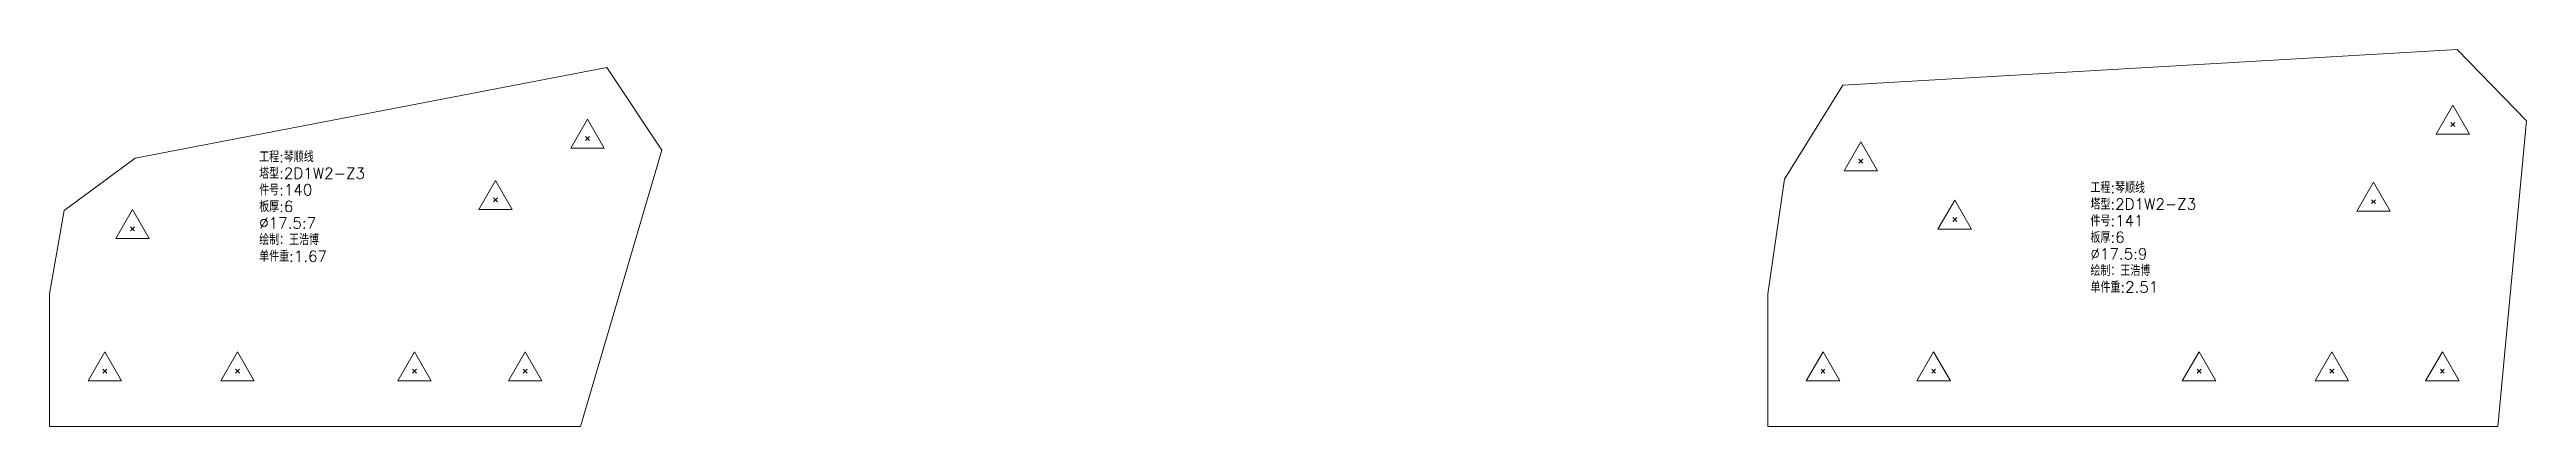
# Model space of a CAD drawing. Extents: x -580 to 8755, y 0 to 14723.
# Drawn here: x 2039 to 3159, y 13763 to 13933 of the extents above; entities that cross this region are included whole.
import ezdxf
from ezdxf.enums import TextEntityAlignment as Align

# ---------------------------------------------------------------- set-up
doc = ezdxf.new("R2010")
doc.units = 0
doc.header["$MEASUREMENT"] = 0
doc.layers.add('1', color=7, linetype='CONTINUOUS', lineweight=25)
doc.styles.get("Standard").update_dxf_attribs({"font": 'simplex.shx', "width": 0.7, "height": 3, "bigfont": 'gbhzfs.shx'})

msp = doc.modelspace()

# ---------------------------------------------------------------- texts
at = {"layer": '1', "color": 7, "linetype": 'Continuous', "lineweight": 18}
for s, p in [('工程:琴顺线', (2133.58174, 13880.48199)), ('塔型:2D1W2-Z3', (2133.58174, 13872.98199)), ('件号:140', (2133.58174, 13865.48199)), ('板厚:6', (2133.58174, 13857.98199)), ('塔型:2D1W2-Z3', (2961.48462, 13859.02751)), ('工程:琴顺线', (2961.48462, 13866.52751)), ('%%c17.5:7', (2133.58174, 13850.48199)), ('件号:141', (2961.48462, 13851.52751)), ('绘制：王浩博', (2133.58174, 13842.98199)), ('单件重:1.67', (2133.58174, 13835.48199)), ('板厚:6', (2961.48462, 13844.02751)), ('%%c17.5:9', (2961.48462, 13836.52751)), ('绘制：王浩博', (2961.48462, 13829.02751)), ('单件重:2.51', (2961.48462, 13821.52751))]:
    msp.add_text(s, height=5, dxfattribs=at).set_placement(p, align=Align.BOTTOM_LEFT)

# ---------------------------------------------------------------- linework, layer by layer
at = {"layer": '1', "color": 7, "linetype": 'Continuous', "lineweight": 18}
for p, q in [((3127.22762, 13932.91992), (2849.58406, 13916.85673)), ((3158.58674, 13900.646), (3127.22762, 13932.91992)), ((2290.66644, 13924.82887), (2077.55509, 13883.87866)), ((2315.57397, 13887.35068), (2290.66644, 13924.82887)), ((2849.58406, 13916.85673), (2823.21518, 13874.37518)), ((3145.57397, 13762.50353), (3158.58674, 13900.646)), ((2278.78099, 13762.50353), (2315.57397, 13887.35068)), ((2077.55509, 13883.87866), (2045.36298, 13860.13696)), ((2823.21518, 13874.37518), (2815.57397, 13822.50353)), ((2045.36298, 13860.13696), (2038.78099, 13822.50353)), ((2038.78099, 13822.50353), (2038.78099, 13762.50353)), ((2815.57397, 13822.50353), (2815.57397, 13762.50353)), ((2038.78099, 13762.50353), (2278.78099, 13762.50353)), ((2815.57397, 13762.50353), (3145.57397, 13762.50353))]:
    msp.add_line(p, q, dxfattribs=at)
at = {"layer": '1', "color": 7, "linetype": 'Continuous', "lineweight": 13}
for p, q in [((2282.02224, 13901.41868), (2274.44474, 13888.29368)), ((2289.59974, 13888.29368), (2282.02224, 13901.41868)), ((3125.32565, 13907.75263), (3117.74815, 13894.62763)), ((3124.45065, 13898.12763), (3126.20065, 13899.87763)), ((3126.20065, 13898.12763), (3124.45065, 13899.87763)), ((3132.90315, 13894.62763), (3125.32565, 13907.75263)), ((2274.44474, 13888.29368), (2289.59974, 13888.29368)), ((2281.14724, 13891.79368), (2282.89724, 13893.54368)), ((2282.89724, 13891.79368), (2281.14724, 13893.54368)), ((2857.6404, 13891.18151), (2850.0629, 13878.05651)), ((2865.2179, 13878.05651), (2857.6404, 13891.18151)), ((3117.74815, 13894.62763), (3132.90315, 13894.62763)), ((2850.0629, 13878.05651), (2865.2179, 13878.05651)), ((2856.7654, 13881.55651), (2858.5154, 13883.30651)), ((2858.5154, 13881.55651), (2856.7654, 13883.30651)), ((2240.37981, 13873.74364), (2232.80231, 13860.61864)), ((2239.50481, 13864.11864), (2241.25481, 13865.86864)), ((2241.25481, 13864.11864), (2239.50481, 13865.86864)), ((2247.95731, 13860.61864), (2240.37981, 13873.74364)), ((2900.12195, 13864.81263), (2892.54445, 13851.68763)), ((2907.69945, 13851.68763), (2900.12195, 13864.81263)), ((3089.46576, 13872.90916), (3081.88826, 13859.78416)), ((3088.59076, 13863.28416), (3090.34076, 13865.03416)), ((3090.34076, 13863.28416), (3088.59076, 13865.03416)), ((3097.04326, 13859.78416), (3089.46576, 13872.90916)), ((2076.2976, 13860.63775), (2068.7201, 13847.51275)), ((2075.4226, 13851.01275), (2077.1726, 13852.76275)), ((2077.1726, 13851.01275), (2075.4226, 13852.76275)), ((2083.8751, 13847.51275), (2076.2976, 13860.63775)), ((2232.80231, 13860.61864), (2247.95731, 13860.61864)), ((2899.24695, 13855.18763), (2900.99695, 13856.93763)), ((2900.99695, 13855.18763), (2899.24695, 13856.93763)), ((3081.88826, 13859.78416), (3097.04326, 13859.78416)), ((2068.7201, 13847.51275), (2083.8751, 13847.51275)), ((2892.54445, 13851.68763), (2907.69945, 13851.68763)), ((2063.78099, 13796.25353), (2056.20349, 13783.12853)), ((2071.35849, 13783.12853), (2063.78099, 13796.25353)), ((2123.78099, 13796.25353), (2116.20349, 13783.12853)), ((2131.35849, 13783.12853), (2123.78099, 13796.25353)), ((2203.78099, 13796.25353), (2196.20349, 13783.12853)), ((2211.35849, 13783.12853), (2203.78099, 13796.25353)), ((2253.78099, 13796.25353), (2246.20349, 13783.12853)), ((2261.35849, 13783.12853), (2253.78099, 13796.25353)), ((2840.57397, 13796.25353), (2832.99647, 13783.12853)), ((2848.15147, 13783.12853), (2840.57397, 13796.25353)), ((2890.57397, 13796.25353), (2882.99647, 13783.12853)), ((2898.15147, 13783.12853), (2890.57397, 13796.25353)), ((3010.57397, 13796.25353), (3002.99647, 13783.12853)), ((3018.15147, 13783.12853), (3010.57397, 13796.25353)), ((3070.57397, 13796.25353), (3062.99647, 13783.12853)), ((3078.15147, 13783.12853), (3070.57397, 13796.25353)), ((3120.57397, 13796.25353), (3112.99647, 13783.12853)), ((3128.15147, 13783.12853), (3120.57397, 13796.25353)), ((2062.90599, 13786.62853), (2064.65599, 13788.37853)), ((2064.65599, 13786.62853), (2062.90599, 13788.37853)), ((2122.90599, 13786.62853), (2124.65599, 13788.37853)), ((2124.65599, 13786.62853), (2122.90599, 13788.37853)), ((2202.90599, 13786.62853), (2204.65599, 13788.37853)), ((2204.65599, 13786.62853), (2202.90599, 13788.37853)), ((2252.90599, 13786.62853), (2254.65599, 13788.37853)), ((2254.65599, 13786.62853), (2252.90599, 13788.37853)), ((2839.69897, 13786.62853), (2841.44897, 13788.37853)), ((2841.44897, 13786.62853), (2839.69897, 13788.37853)), ((2889.69897, 13786.62853), (2891.44897, 13788.37853)), ((2891.44897, 13786.62853), (2889.69897, 13788.37853)), ((3009.69897, 13786.62853), (3011.44897, 13788.37853)), ((3011.44897, 13786.62853), (3009.69897, 13788.37853)), ((3069.69897, 13786.62853), (3071.44897, 13788.37853)), ((3071.44897, 13786.62853), (3069.69897, 13788.37853)), ((3119.69897, 13786.62853), (3121.44897, 13788.37853)), ((3121.44897, 13786.62853), (3119.69897, 13788.37853)), ((2056.20349, 13783.12853), (2071.35849, 13783.12853)), ((2116.20349, 13783.12853), (2131.35849, 13783.12853)), ((2196.20349, 13783.12853), (2211.35849, 13783.12853)), ((2246.20349, 13783.12853), (2261.35849, 13783.12853)), ((2832.99647, 13783.12853), (2848.15147, 13783.12853)), ((2882.99647, 13783.12853), (2898.15147, 13783.12853)), ((3002.99647, 13783.12853), (3018.15147, 13783.12853)), ((3062.99647, 13783.12853), (3078.15147, 13783.12853)), ((3112.99647, 13783.12853), (3128.15147, 13783.12853))]:
    msp.add_line(p, q, dxfattribs=at)

msp.set_redraw_order([(e.dxf.handle, doc.entitydb.next_handle()) for e in msp.query("TEXT MTEXT ATTDEF DIMENSION ARC_DIMENSION")])  # texts and dimensions are drawn at this point

doc.saveas('drawing.dxf')
